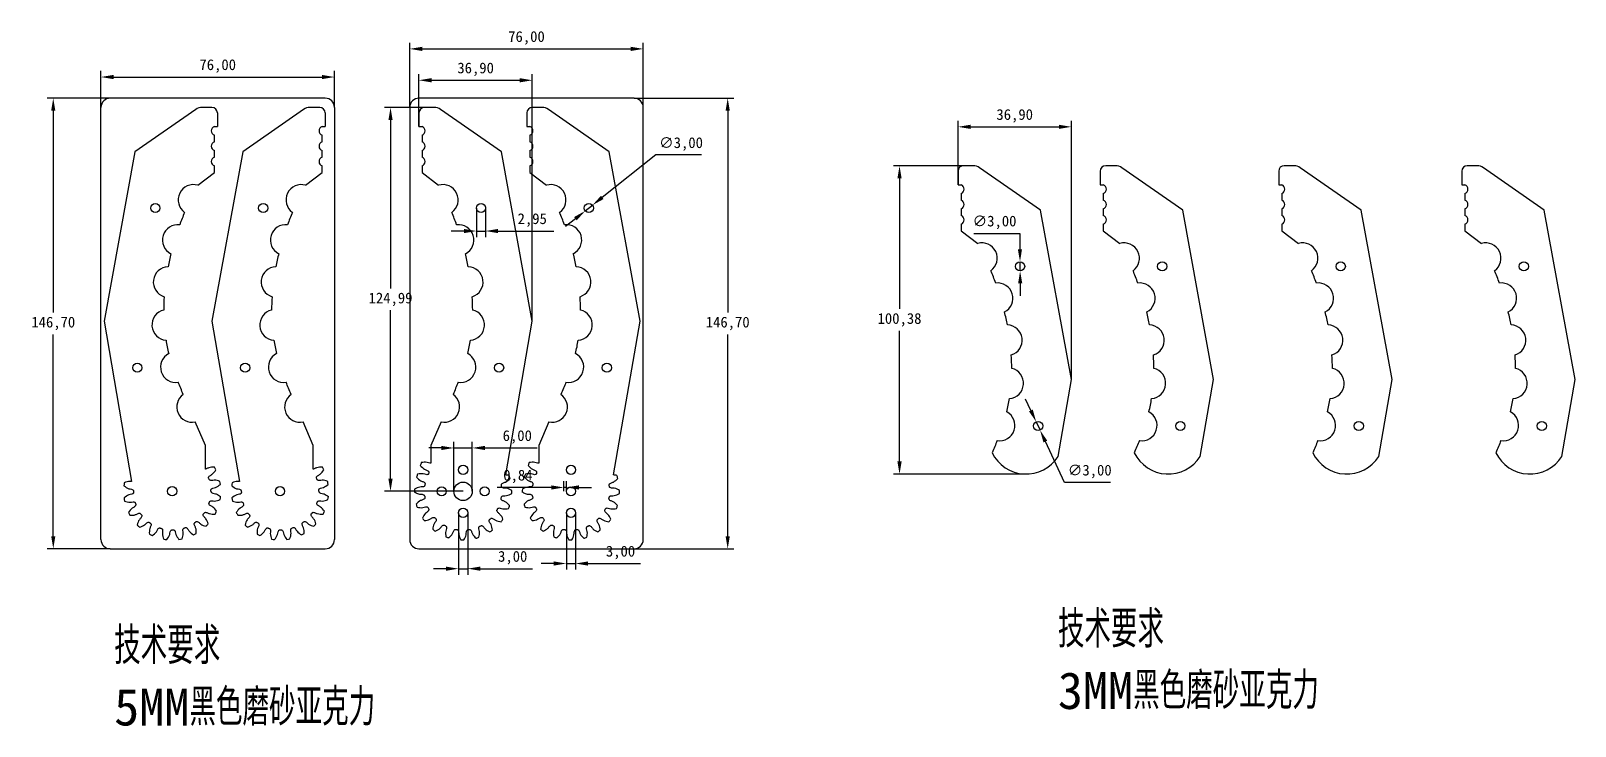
# Model space of a CAD drawing. Header units: millimetres. Extents: x 1878 to 2381, y 417 to 643.
import ezdxf

# ---------------------------------------------------------------- set-up
doc = ezdxf.new("R2010")
doc.units = ezdxf.units.MM
doc.header["$PDSIZE"] = -1
doc.layers.add('02___PRT_ALL_AXES', color=7, linetype='Continuous')
doc.dimstyles.new('ISO-25', dxfattribs={"dimtxt": 2.5, "dimasz": 2.5, "dimexe": 1.25, "dimexo": 0.625, "dimtad": 1, "dimtxsty": 'Standard', "dimcen": 2.5, "dimadec": 0, "dimazin": 0, "dimtfac": 1, "dimtmove": 0, "dimatfit": 3, "dimfxl": 1, "dimarcsym": 0})

msp = doc.modelspace()

# ---------------------------------------------------------------- texts
at = {"char_height": 12, "width": 128.42043, "attachment_point": 1}
for s, insert in [('{\\Fisocp,gbcbig|c134;\\C1;技术要求\\Ftxt|c134;\\P3MM\\Fisocp,gbcbig|c134;黑色磨砂亚克力}', (2212.434, 454.325)), ('{\\Fisocp,gbcbig|c134;\\C1;技术要求\\Ftxt|c134;\\P5MM\\Fisocp,gbcbig|c134;黑色磨砂亚克力}', (1905.245, 448.941))]:
    msp.add_mtext(s, dxfattribs=dict(at, insert=insert))

# ---------------------------------------------------------------- blocks, each defined once
blk = doc.blocks.new('*D5')
at = {"color": 0, "lineweight": -2, "transparency": 16777216}
for p, q in [((1900.95, 618.18), (1900.95, 630.07)), ((1976.95, 618.18), (1976.95, 630.07)), ((1905.03, 628.07), (1972.87, 628.07))]:
    blk.add_line(p, q, dxfattribs=at)
at = {"color": 0, "transparency": 16777216}
for points in [[(1905.03, 628.75), (1905.03, 627.39), (1900.95, 628.07)], [(1972.87, 628.75), (1972.87, 627.39), (1976.95, 628.07)]]:
    blk.add_solid(points, dxfattribs=at)
at = {"layer": 'Defpoints', "color": 0, "transparency": 16777216}
for p in [(1976.95, 628.07), (1900.95, 618.18), (1976.95, 618.18)]:
    blk.add_point(p, dxfattribs=at)
at = {"color": 0, "transparency": 16777216, "insert": (1938.95, 631.64), "char_height": 3.5, "attachment_point": 5}
blk.add_mtext('76,00', dxfattribs=at)
blk = doc.blocks.new('*D6')
at = {"color": 0, "lineweight": -2, "transparency": 16777216}
for p, q in [((1903.95, 621.18), (1883.42, 621.18)), ((1885.42, 617.1), (1885.42, 551.39)), ((1885.42, 478.56), (1885.42, 544.26)), ((1903.95, 474.48), (1883.42, 474.48))]:
    blk.add_line(p, q, dxfattribs=at)
at = {"color": 0, "transparency": 16777216}
for points in [[(1884.74, 617.1), (1886.1, 617.1), (1885.42, 621.18)], [(1884.74, 478.56), (1886.1, 478.56), (1885.42, 474.48)]]:
    blk.add_solid(points, dxfattribs=at)
at = {"layer": 'Defpoints', "color": 0, "transparency": 16777216}
for p in [(1903.95, 621.18), (1885.42, 474.48), (1903.95, 474.48)]:
    blk.add_point(p, dxfattribs=at)
at = {"color": 0, "transparency": 16777216, "insert": (1885.42, 547.83), "char_height": 3.5, "attachment_point": 5}
blk.add_mtext('146,70', dxfattribs=at)
blk = doc.blocks.new('*D7')
at = {"color": 0, "lineweight": -2, "transparency": 16777216}
for p, q in [((2001.46, 618.18), (2001.46, 639.23)), ((2077.46, 618.18), (2077.46, 639.23)), ((2005.54, 637.23), (2073.38, 637.23))]:
    blk.add_line(p, q, dxfattribs=at)
at = {"color": 0, "transparency": 16777216}
for points in [[(2005.54, 637.91), (2005.54, 636.55), (2001.46, 637.23)], [(2073.38, 637.91), (2073.38, 636.55), (2077.46, 637.23)]]:
    blk.add_solid(points, dxfattribs=at)
at = {"layer": 'Defpoints', "color": 0, "transparency": 16777216}
for p in [(2077.46, 637.23), (2001.46, 618.18), (2077.46, 618.18)]:
    blk.add_point(p, dxfattribs=at)
at = {"color": 0, "transparency": 16777216, "insert": (2039.46, 640.8), "char_height": 3.5, "attachment_point": 5}
blk.add_mtext('76,00', dxfattribs=at)
blk = doc.blocks.new('*D8')
at = {"color": 0, "lineweight": -2, "transparency": 16777216}
for p, q in [((2074.46, 621.18), (2106.96, 621.18)), ((2104.96, 617.1), (2104.96, 551.39)), ((2104.96, 478.56), (2104.96, 544.26)), ((2074.46, 474.48), (2106.96, 474.48))]:
    blk.add_line(p, q, dxfattribs=at)
at = {"color": 0, "transparency": 16777216}
for points in [[(2104.28, 617.1), (2105.64, 617.1), (2104.96, 621.18)], [(2104.28, 478.56), (2105.64, 478.56), (2104.96, 474.48)]]:
    blk.add_solid(points, dxfattribs=at)
at = {"layer": 'Defpoints', "color": 0, "transparency": 16777216}
for p in [(2074.46, 621.18), (2074.46, 474.48), (2104.96, 474.48)]:
    blk.add_point(p, dxfattribs=at)
at = {"color": 0, "transparency": 16777216, "insert": (2104.96, 547.83), "char_height": 3.5, "attachment_point": 5}
blk.add_mtext('146,70', dxfattribs=at)
blk = doc.blocks.new('*D9')
at = {"color": 0, "lineweight": -2, "transparency": 16777216}
for p, q in [((2181.73, 599.2), (2158.89, 599.2)), ((2160.89, 595.12), (2160.89, 552.57)), ((2160.89, 502.9), (2160.89, 545.44)), ((2202.1, 498.82), (2158.89, 498.82))]:
    blk.add_line(p, q, dxfattribs=at)
at = {"color": 0, "transparency": 16777216}
for points in [[(2160.21, 595.12), (2161.57, 595.12), (2160.89, 599.2)], [(2160.21, 502.9), (2161.57, 502.9), (2160.89, 498.82)]]:
    blk.add_solid(points, dxfattribs=at)
at = {"layer": 'Defpoints', "color": 0, "transparency": 16777216}
for p in [(2160.89, 599.2), (2181.73, 599.2), (2202.1, 498.82)]:
    blk.add_point(p, dxfattribs=at)
at = {"color": 0, "transparency": 16777216, "insert": (2160.89, 549.01), "char_height": 3.5, "attachment_point": 5}
blk.add_mtext('100,38', dxfattribs=at)
blk = doc.blocks.new('*D11')
at = {"color": 0, "lineweight": -2, "transparency": 16777216}
for p, q in [((2185.09, 577.18), (2200.03, 577.18)), ((2200.03, 577.18), (2200.08, 572.01)), ((2200.14, 564.93), (2200.11, 567.93)), ((2200.17, 560.85), (2200.21, 556.78))]:
    blk.add_line(p, q, dxfattribs=at)
at = {"color": 0, "transparency": 16777216}
for points in [[(2200.76, 572.02), (2199.4, 572.01), (2200.11, 567.93)], [(2200.85, 560.86), (2199.49, 560.85), (2200.14, 564.93)]]:
    blk.add_solid(points, dxfattribs=at)
at = {"layer": 'Defpoints', "color": 0, "transparency": 16777216}
for p in [(2200.11, 567.93), (2200.14, 564.93)]:
    blk.add_point(p, dxfattribs=at)
at = {"color": 0, "transparency": 16777216, "insert": (2191.8, 580.74), "char_height": 3.5, "attachment_point": 5}
blk.add_mtext('∅3,00', dxfattribs=at)
blk = doc.blocks.new('*D12')
at = {"color": 0, "lineweight": -2, "transparency": 16777216}
for p, q in [((2179.93, 592.96), (2179.93, 613.86)), ((2216.83, 529.62), (2216.83, 613.86)), ((2184.01, 611.86), (2212.75, 611.86))]:
    blk.add_line(p, q, dxfattribs=at)
at = {"color": 0, "transparency": 16777216}
for points in [[(2184.01, 612.54), (2184.01, 611.18), (2179.93, 611.86)], [(2212.75, 612.54), (2212.75, 611.18), (2216.83, 611.86)]]:
    blk.add_solid(points, dxfattribs=at)
at = {"layer": 'Defpoints', "color": 0, "transparency": 16777216}
for p in [(2216.83, 611.86), (2179.93, 592.96), (2216.83, 529.62)]:
    blk.add_point(p, dxfattribs=at)
at = {"color": 0, "transparency": 16777216, "insert": (2198.38, 615.42), "char_height": 3.5, "attachment_point": 5}
blk.add_mtext('36,90', dxfattribs=at)
blk = doc.blocks.new('*D13')
at = {"color": 0, "lineweight": -2, "transparency": 16777216}
for p, q in [((2203.64, 519.51), (2201.92, 523.21)), ((2205.37, 515.81), (2206.63, 513.09)), ((2214.57, 496.07), (2208.36, 509.4)), ((2229.51, 496.07), (2214.57, 496.07))]:
    blk.add_line(p, q, dxfattribs=at)
at = {"color": 0, "transparency": 16777216}
for points in [[(2204.26, 519.8), (2203.03, 519.22), (2205.37, 515.81)], [(2208.97, 509.68), (2207.74, 509.11), (2206.63, 513.09)]]:
    blk.add_solid(points, dxfattribs=at)
at = {"layer": 'Defpoints', "color": 0, "transparency": 16777216}
for p in [(2205.37, 515.81), (2206.63, 513.09)]:
    blk.add_point(p, dxfattribs=at)
at = {"color": 0, "transparency": 16777216, "insert": (2222.8, 499.64), "char_height": 3.5, "attachment_point": 5}
blk.add_mtext('∅3,00', dxfattribs=at)
blk = doc.blocks.new('*D14')
at = {"color": 0, "lineweight": -2, "transparency": 16777216}
for p, q in [((2081.53, 602.69), (2064.13, 588.88)), ((2096.47, 602.69), (2081.53, 602.69)), ((2058.58, 584.48), (2060.93, 586.35)), ((2055.38, 581.94), (2052.19, 579.41))]:
    blk.add_line(p, q, dxfattribs=at)
at = {"color": 0, "transparency": 16777216}
for points in [[(2063.7, 589.41), (2064.55, 588.35), (2060.93, 586.35)], [(2054.96, 582.48), (2055.81, 581.41), (2058.58, 584.48)]]:
    blk.add_solid(points, dxfattribs=at)
at = {"layer": 'Defpoints', "color": 0, "transparency": 16777216}
for p in [(2058.58, 584.48), (2060.93, 586.35)]:
    blk.add_point(p, dxfattribs=at)
at = {"color": 0, "transparency": 16777216, "insert": (2089.76, 606.25), "char_height": 3.5, "attachment_point": 5}
blk.add_mtext('∅3,00', dxfattribs=at)
blk = doc.blocks.new('*D15')
at = {"color": 0, "lineweight": -2, "transparency": 16777216}
for p, q in [((2004.46, 611.94), (2004.46, 629.02)), ((2041.36, 548.59), (2041.36, 629.02)), ((2008.54, 627.02), (2037.28, 627.02))]:
    blk.add_line(p, q, dxfattribs=at)
at = {"color": 0, "transparency": 16777216}
for points in [[(2008.54, 627.7), (2008.54, 626.34), (2004.46, 627.02)], [(2037.28, 627.7), (2037.28, 626.34), (2041.36, 627.02)]]:
    blk.add_solid(points, dxfattribs=at)
at = {"layer": 'Defpoints', "color": 0, "transparency": 16777216}
for p in [(2041.36, 627.02), (2004.46, 611.94), (2041.36, 548.59)]:
    blk.add_point(p, dxfattribs=at)
at = {"color": 0, "transparency": 16777216, "insert": (2022.91, 630.58), "char_height": 3.5, "attachment_point": 5}
blk.add_mtext('36,90', dxfattribs=at)
blk = doc.blocks.new('*D16')
at = {"color": 0, "lineweight": -2, "transparency": 16777216}
for p, q in [((2007.31, 618.18), (1993.2, 618.18)), ((1995.2, 614.1), (1995.2, 559.25)), ((1995.2, 497.27), (1995.2, 552.12)), ((2018.83, 493.19), (1993.2, 493.19))]:
    blk.add_line(p, q, dxfattribs=at)
at = {"color": 0, "transparency": 16777216}
for points in [[(1994.52, 614.1), (1995.88, 614.1), (1995.2, 618.18)], [(1994.52, 497.27), (1995.88, 497.27), (1995.2, 493.19)]]:
    blk.add_solid(points, dxfattribs=at)
at = {"layer": 'Defpoints', "color": 0, "transparency": 16777216}
for p in [(1995.2, 618.18), (2007.31, 618.18), (2018.83, 493.19)]:
    blk.add_point(p, dxfattribs=at)
at = {"color": 0, "transparency": 16777216, "insert": (1995.2, 555.68), "char_height": 3.5, "attachment_point": 5}
blk.add_mtext('124,99', dxfattribs=at)
blk = doc.blocks.new('*D18')
at = {"color": 0, "lineweight": -2, "transparency": 16777216}
for p, q in [((2015.83, 493.19), (2015.83, 509.3)), ((2021.83, 493.19), (2021.83, 509.3)), ((2011.75, 507.3), (2007.67, 507.3)), ((2015.83, 507.3), (2021.83, 507.3)), ((2025.91, 507.3), (2042.96, 507.3))]:
    blk.add_line(p, q, dxfattribs=at)
at = {"color": 0, "transparency": 16777216}
for points in [[(2011.75, 507.98), (2011.75, 506.62), (2015.83, 507.3)], [(2025.91, 507.98), (2025.91, 506.62), (2021.83, 507.3)]]:
    blk.add_solid(points, dxfattribs=at)
at = {"layer": 'Defpoints', "color": 0, "transparency": 16777216}
for p in [(2021.83, 507.3), (2015.83, 493.19), (2021.83, 493.19)]:
    blk.add_point(p, dxfattribs=at)
at = {"color": 0, "transparency": 16777216, "insert": (2036.47, 510.87), "char_height": 3.5, "attachment_point": 5}
blk.add_mtext('6,00', dxfattribs=at)
blk = doc.blocks.new('*D19')
at = {"color": 0, "lineweight": -2, "transparency": 16777216}
for p, q in [((2017.33, 486.19), (2017.33, 466)), ((2020.33, 486.19), (2020.33, 466)), ((2013.25, 468), (2009.17, 468)), ((2017.33, 468), (2020.33, 468)), ((2024.41, 468), (2041.46, 468))]:
    blk.add_line(p, q, dxfattribs=at)
at = {"color": 0, "transparency": 16777216}
for points in [[(2013.25, 468.68), (2013.25, 467.32), (2017.33, 468)], [(2024.41, 468.68), (2024.41, 467.32), (2020.33, 468)]]:
    blk.add_solid(points, dxfattribs=at)
at = {"layer": 'Defpoints', "color": 0, "transparency": 16777216}
for p in [(2017.33, 486.19), (2020.33, 486.19), (2020.33, 468)]:
    blk.add_point(p, dxfattribs=at)
at = {"color": 0, "transparency": 16777216, "insert": (2034.97, 471.56), "char_height": 3.5, "attachment_point": 5}
blk.add_mtext('3,00', dxfattribs=at)
blk = doc.blocks.new('*D20')
at = {"color": 0, "lineweight": -2, "transparency": 16777216}
for p, q in [((2052.43, 486.19), (2052.43, 467.68)), ((2055.43, 486.19), (2055.43, 467.68)), ((2048.35, 469.68), (2044.27, 469.68)), ((2052.43, 469.68), (2055.43, 469.68)), ((2059.51, 469.68), (2076.56, 469.68))]:
    blk.add_line(p, q, dxfattribs=at)
at = {"color": 0, "transparency": 16777216}
for points in [[(2048.35, 470.36), (2048.35, 469), (2052.43, 469.68)], [(2059.51, 470.36), (2059.51, 469), (2055.43, 469.68)]]:
    blk.add_solid(points, dxfattribs=at)
at = {"layer": 'Defpoints', "color": 0, "transparency": 16777216}
for p in [(2052.43, 486.19), (2055.43, 486.19), (2055.43, 469.68)]:
    blk.add_point(p, dxfattribs=at)
at = {"color": 0, "transparency": 16777216, "insert": (2070.07, 473.25), "char_height": 3.5, "attachment_point": 5}
blk.add_mtext('3,00', dxfattribs=at)
blk = doc.blocks.new('*D21')
at = {"color": 0, "lineweight": -2, "transparency": 16777216}
for p, q in [((2047.51, 494.44), (2029.88, 494.44)), ((2051.59, 493.19), (2051.59, 496.44)), ((2052.43, 494.44), (2051.59, 494.44)), ((2052.43, 493.19), (2052.43, 496.44)), ((2056.51, 494.44), (2060.59, 494.44))]:
    blk.add_line(p, q, dxfattribs=at)
at = {"color": 0, "transparency": 16777216}
for points in [[(2047.51, 495.12), (2047.51, 493.76), (2051.59, 494.44)], [(2056.51, 495.12), (2056.51, 493.76), (2052.43, 494.44)]]:
    blk.add_solid(points, dxfattribs=at)
at = {"layer": 'Defpoints', "color": 0, "transparency": 16777216}
for p in [(2051.59, 494.44), (2051.59, 493.19), (2052.43, 493.19)]:
    blk.add_point(p, dxfattribs=at)
at = {"color": 0, "transparency": 16777216, "insert": (2036.66, 498.01), "char_height": 3.5, "attachment_point": 5}
blk.add_mtext('0,84', dxfattribs=at)
blk = doc.blocks.new('*D22')
at = {"color": 0, "lineweight": -2, "transparency": 16777216}
for p, q in [((2023.15, 585.41), (2023.15, 575.93)), ((2026.11, 585.79), (2026.11, 575.93)), ((2019.07, 577.93), (2014.99, 577.93)), ((2023.15, 577.93), (2026.11, 577.93)), ((2030.19, 577.93), (2048.4, 577.93))]:
    blk.add_line(p, q, dxfattribs=at)
at = {"color": 0, "transparency": 16777216}
for points in [[(2019.07, 578.61), (2019.07, 577.25), (2023.15, 577.93)], [(2030.19, 578.61), (2030.19, 577.25), (2026.11, 577.93)]]:
    blk.add_solid(points, dxfattribs=at)
at = {"layer": 'Defpoints', "color": 0, "transparency": 16777216}
for p in [(2023.15, 585.41), (2026.11, 585.79), (2026.11, 577.93)]:
    blk.add_point(p, dxfattribs=at)
at = {"color": 0, "transparency": 16777216, "insert": (2041.33, 581.5), "char_height": 3.5, "attachment_point": 5}
blk.add_mtext('2,95', dxfattribs=at)

# ---------------------------------------------------------------- dimensions: what is measured, and where the dimension line sits
dim = msp.add_linear_dim(base=(2077.459, 637.233), p1=(2001.459, 618.177), p2=(2077.459, 618.177), dimstyle='ISO-25', override={"dimtxt": 3.5, "dimasz": 4.08, "dimexe": 2, "dimexo": 0, "dimgap": 1.524, "dimtih": 1, "dimtoh": 1, "dimzin": 0, "dimadec": 2, "dimtzin": 0, "dimarcsym": 1})
dim.commit()
dim.dimension.update_dxf_attribs({"geometry": '*D7', "text_midpoint": (2039.459, 637.233), "dimtype": 160})
for base, p1, p2, picture, middle in [((1976.955, 628.073), (1900.955, 618.177), (1976.955, 618.177), '*D5', (1938.955, 631.639)), ((2041.358, 627.017), (2004.459, 611.943), (2041.358, 548.594), '*D15', (2022.908, 630.583)), ((2216.827, 611.855), (2179.929, 592.965), (2216.827, 529.616), '*D12', (2198.378, 615.421)), ((2026.105, 577.935), (2023.155, 585.413), (2026.105, 585.795), '*D22', (2041.331, 581.5)), ((2021.831, 507.299), (2015.831, 493.185), (2021.831, 493.185), '*D18', (2036.474, 510.865)), ((2051.589, 494.443), (2052.433, 493.185), (2051.589, 493.185), '*D21', (2036.655, 498.009)), ((2020.331, 467.999), (2017.331, 486.185), (2020.331, 486.185), '*D19', (2034.974, 471.565)), ((2055.433, 469.684), (2052.433, 486.185), (2055.433, 486.185), '*D20', (2070.075, 473.25))]:
    dim = msp.add_linear_dim(base=base, p1=p1, p2=p2, dimstyle='ISO-25', override={"dimtxt": 3.5, "dimasz": 4.08, "dimexe": 2, "dimexo": 0, "dimgap": 1.524, "dimtih": 1, "dimtoh": 1, "dimzin": 0, "dimadec": 2, "dimtzin": 0, "dimarcsym": 1})
    dim.commit()
    dim.dimension.update_dxf_attribs({"geometry": picture, "text_midpoint": middle})
for base, p1, p2, picture, middle in [((1885.422, 474.48), (1903.955, 621.177), (1903.955, 474.48), '*D6', (1885.422, 547.828)), ((2104.965, 474.48), (2074.459, 621.177), (2074.459, 474.48), '*D8', (2104.965, 547.828)), ((1995.2, 618.177), (2018.831, 493.185), (2007.306, 618.177), '*D16', (1995.2, 555.681)), ((2160.894, 599.199), (2202.105, 498.818), (2181.729, 599.199), '*D9', (2160.894, 549.009))]:
    dim = msp.add_linear_dim(base=base, p1=p1, p2=p2, angle=90, dimstyle='ISO-25', override={"dimtxt": 3.5, "dimasz": 4.08, "dimexe": 2, "dimexo": 0, "dimgap": 1.524, "dimtih": 1, "dimtoh": 1, "dimzin": 0, "dimadec": 2, "dimtzin": 0, "dimarcsym": 1})
    dim.commit()
    dim.dimension.update_dxf_attribs({"geometry": picture, "text_midpoint": middle})
for p1, p2, picture, middle in [((2058.581, 584.48), (2060.931, 586.345), '*D14', (2089.76, 602.686)), ((2200.137, 564.935), (2200.112, 567.935), '*D11', (2191.801, 577.179)), ((2205.367, 515.813), (2206.634, 513.094), '*D13', (2222.801, 496.072))]:
    dim = msp.add_diameter_dim_2p(p1=p1, p2=p2, dimstyle='ISO-25', override={"dimtxt": 3.5, "dimasz": 4.08, "dimexe": 2, "dimexo": 0, "dimgap": 1.524, "dimtih": 1, "dimtoh": 1, "dimzin": 0, "dimadec": 2, "dimtzin": 0, "dimarcsym": 1})
    dim.commit()
    dim.dimension.update_dxf_attribs({"geometry": picture, "text_midpoint": middle, "dimtype": 163})

# ---------------------------------------------------------------- linework, layer by layer
at = {"color": 7, "linetype": 'Continuous'}
for p, q in [((1973.955, 621.177), (1903.955, 621.177)), ((2074.459, 621.177), (2004.459, 621.177)), ((1931.816, 617.532), (1912.003, 603.735)), ((1937.053, 618.177), (1933.873, 618.177)), ((1966.917, 617.532), (1947.104, 603.735)), ((1972.155, 618.177), (1968.974, 618.177)), ((2009.439, 618.177), (2006.259, 618.177)), ((2031.309, 603.735), (2011.496, 617.532)), ((2044.54, 618.177), (2041.36, 618.177)), ((2066.411, 603.735), (2046.598, 617.532)), ((2004.459, 611.943), (2005.459, 611.943)), ((2005.459, 609.114), (2005.459, 606.943)), ((2039.56, 611.943), (2040.56, 611.943)), ((2040.56, 609.114), (2040.56, 606.943)), ((1912.003, 603.735), (1901.955, 548.594)), ((1947.104, 603.735), (1937.056, 548.594)), ((2005.459, 604.114), (2005.459, 601.943)), ((2041.358, 548.594), (2031.309, 603.735)), ((2040.56, 604.114), (2040.56, 601.943)), ((2076.459, 548.594), (2066.411, 603.735)), ((2005.459, 599.114), (2005.459, 596.943)), ((2040.56, 599.114), (2040.56, 596.943)), ((2184.909, 599.199), (2181.729, 599.199)), ((2206.779, 584.757), (2186.966, 598.554)), ((2231.188, 599.199), (2228.008, 599.199)), ((2253.059, 584.757), (2233.245, 598.554)), ((2289.293, 599.199), (2286.112, 599.199)), ((2311.163, 584.757), (2291.35, 598.554)), ((2348.885, 599.199), (2345.704, 599.199)), ((2370.755, 584.757), (2350.942, 598.554)), ((1932.454, 592.851), (1937.853, 596.943)), ((1967.555, 592.851), (1972.955, 596.943)), ((2005.459, 596.943), (2010.859, 592.851)), ((2040.56, 596.943), (2045.96, 592.851)), ((2179.929, 592.965), (2180.929, 592.965)), ((2180.929, 590.136), (2180.929, 587.965)), ((2226.208, 592.965), (2227.208, 592.965)), ((2227.208, 590.136), (2227.208, 587.965)), ((2284.312, 592.965), (2285.312, 592.965)), ((2285.312, 590.136), (2285.312, 587.965)), ((2343.904, 592.965), (2344.904, 592.965)), ((2344.904, 590.136), (2344.904, 587.965)), ((2180.929, 585.136), (2180.929, 582.965)), ((2216.827, 529.616), (2206.779, 584.757)), ((2227.208, 585.136), (2227.208, 582.965)), ((2263.107, 529.616), (2253.059, 584.757)), ((2285.312, 585.136), (2285.312, 582.965)), ((2321.211, 529.616), (2311.163, 584.757)), ((2344.904, 585.136), (2344.904, 582.965)), ((2380.803, 529.616), (2370.755, 584.757)), ((2180.929, 580.136), (2180.929, 577.965)), ((2227.208, 580.136), (2227.208, 577.965)), ((2285.312, 580.136), (2285.312, 577.965)), ((2344.904, 580.136), (2344.904, 577.965)), ((2180.929, 577.965), (2186.328, 573.873)), ((2227.208, 577.965), (2232.608, 573.873)), ((2285.312, 577.965), (2290.712, 573.873)), ((2344.904, 577.965), (2350.304, 573.873)), ((1901.955, 548.594), (1910.936, 496.369)), ((1937.056, 548.594), (1946.037, 496.369)), ((2032.73, 498.51), (2041.358, 548.594)), ((2067.831, 498.51), (2076.459, 548.594)), ((2212.513, 504.574), (2216.827, 529.616)), ((2258.793, 504.574), (2263.107, 529.616)), ((2316.897, 504.574), (2321.211, 529.616)), ((2376.489, 504.574), (2380.803, 529.616)), ((1934.936, 500.412), (1934.936, 508.078)), ((1970.037, 500.412), (1970.037, 508.078)), ((2008.376, 508.078), (2008.376, 502.356)), ((2043.478, 508.078), (2043.478, 502.356))]:
    msp.add_line(p, q, dxfattribs=at)
for p, q in [((1900.955, 477.48), (1900.955, 618.177)), ((1938.853, 616.377), (1938.853, 611.943)), ((1973.955, 616.377), (1973.955, 611.943)), ((1976.955, 618.177), (1976.955, 477.48)), ((2001.459, 618.177), (2001.459, 477.48)), ((2004.459, 616.377), (2004.459, 611.943)), ((2004.459, 616.377), (2004.459, 611.943)), ((2039.56, 616.377), (2039.56, 611.943)), ((2077.459, 477.48), (2077.459, 618.177)), ((1937.853, 611.943), (1938.853, 611.943)), ((1972.955, 611.943), (1973.955, 611.943)), ((2179.929, 597.399), (2179.929, 592.965)), ((2226.208, 597.399), (2226.208, 592.965)), ((2284.312, 597.399), (2284.312, 592.965)), ((2343.904, 597.399), (2343.904, 592.965)), ((1903.955, 474.48), (1973.955, 474.48)), ((2004.459, 474.48), (2074.459, 474.48))]:
    msp.add_line(p, q)
for centre, radius in [((2018.831, 500.185), 1.5), ((2053.933, 500.185), 1.5), ((1924.135, 493.221), 1.5), ((1959.236, 493.221), 1.5), ((2011.831, 493.185), 1.5), ((2018.831, 493.185), 3), ((2025.831, 493.185), 1.5), ((2053.933, 493.185), 1.5), ((2018.831, 486.185), 1.5), ((2053.933, 486.185), 1.5)]:
    msp.add_circle(centre, radius)
for centre, radius, start, end in [((1903.955, 618.177), 3, 90, 180), ((1973.955, 618.177), 3, 0, 90), ((2004.459, 618.177), 3, 90, 180), ((2074.459, 618.177), 3, 0, 90), ((2202.105, 511.108), 12.289, 205.74912, 327.88472), ((2248.384, 511.108), 12.289, 205.74912, 327.88472), ((2306.488, 511.108), 12.289, 205.74912, 327.88472), ((2366.08, 511.108), 12.289, 205.74912, 327.88472), ((1903.955, 477.48), 3, 180, 270), ((1973.955, 477.48), 3, 270, 0), ((2004.459, 477.48), 3, 180, 270), ((2074.459, 477.48), 3, 270, 0)]:
    msp.add_arc(centre, radius, start, end)
for centre, radius, start, end in [((1933.873, 614.577), 3.6, 90, 124.85116), ((1937.053, 616.377), 1.8, 0, 90), ((1968.974, 614.577), 3.6, 90, 124.85116), ((1972.155, 616.377), 1.8, 0, 90), ((2006.259, 616.377), 1.8, 90, 180), ((2009.439, 614.577), 3.6, 55.14884, 90), ((2041.36, 616.377), 1.8, 90, 180), ((2044.54, 614.577), 3.6, 55.14884, 90), ((2004.959, 610.528), 1.5, 289.47122, 70.52878), ((2040.06, 610.528), 1.5, 289.47122, 70.52878), ((2004.959, 605.528), 1.5, 289.47122, 70.52878), ((2040.06, 605.528), 1.5, 289.47122, 70.52878), ((2004.959, 600.528), 1.5, 289.47122, 70.52878), ((2040.06, 600.528), 1.5, 289.47122, 70.52878), ((2181.729, 597.399), 1.8, 90, 180), ((2184.909, 595.599), 3.6, 55.14884, 90), ((2228.008, 597.399), 1.8, 90, 180), ((2231.188, 595.599), 3.6, 55.14884, 90), ((2286.112, 597.399), 1.8, 90, 180), ((2289.293, 595.599), 3.6, 55.14884, 90), ((2345.704, 597.399), 1.8, 90, 180), ((2348.885, 595.599), 3.6, 55.14884, 90), ((1931.088, 588.041), 5, 74.15272, 234.18779), ((1966.189, 588.041), 5, 74.15272, 234.18779), ((2012.224, 588.041), 5, 305.81221, 105.84728), ((2047.325, 588.041), 5, 305.81221, 105.84728), ((2180.429, 591.55), 1.5, 289.47122, 70.52878), ((2226.708, 591.55), 1.5, 289.47122, 70.52878), ((2284.812, 591.55), 1.5, 289.47122, 70.52878), ((2344.404, 591.55), 1.5, 289.47122, 70.52878), ((2180.429, 586.55), 1.5, 289.47122, 70.52878), ((2226.708, 586.55), 1.5, 289.47122, 70.52878), ((2284.812, 586.55), 1.5, 289.47122, 70.52878), ((2344.404, 586.55), 1.5, 289.47122, 70.52878), ((2180.429, 581.55), 1.5, 289.47122, 70.52878), ((2226.708, 581.55), 1.5, 289.47122, 70.52878), ((2284.812, 581.55), 1.5, 289.47122, 70.52878), ((2344.404, 581.55), 1.5, 289.47122, 70.52878), ((2187.694, 569.063), 5, 305.81221, 105.84728), ((2233.973, 569.063), 5, 305.81221, 105.84728), ((2292.077, 569.063), 5, 305.81221, 105.84728), ((2351.67, 569.063), 5, 305.81221, 105.84728), ((1924.135, 493.221), 15.841, 26.0096, 29.62872), ((1959.236, 493.221), 15.841, 26.0096, 29.62872), ((2018.834, 493.184), 15.841, 159.37128, 162.9904), ((2020.047, 496.935), 15.841, 159.37128, 162.9904), ((2020.046, 496.935), 12.6, 169.29056, 170.88191), ((2018.831, 493.184), 15.841, 15.37128, 18.9904), ((2053.935, 493.184), 15.841, 159.37128, 162.9904), ((2055.148, 496.935), 15.841, 159.37128, 162.9904), ((2055.147, 496.935), 12.6, 169.29056, 170.88191), ((2053.932, 493.184), 15.841, 15.37128, 18.9904), ((1924.137, 493.222), 15.841, 170.0096, 173.62872), ((1924.136, 493.222), 12.6, 179.92888, 181.70944), ((1924.136, 493.222), 12.6, 17.92888, 19.70944), ((1924.136, 493.222), 12.6, 359.92888, 1.70944), ((1924.135, 493.221), 15.841, 8.0096, 11.62872), ((1959.238, 493.222), 15.841, 170.0096, 173.62872), ((1959.237, 493.222), 12.6, 179.92888, 181.70944), ((1959.237, 493.222), 12.6, 17.92888, 19.70944), ((1959.237, 493.222), 12.6, 359.92888, 1.70944), ((1959.236, 493.221), 15.841, 8.0096, 11.62872), ((2018.834, 493.185), 15.841, 177.37128, 180.9904), ((2018.832, 493.185), 12.6, 169.29056, 171.07112), ((2018.832, 493.185), 12.6, 7.29056, 9.07112), ((2018.831, 493.185), 15.841, 357.37128, 0.9904), ((2053.935, 493.185), 15.841, 177.37128, 180.9904), ((2053.934, 493.185), 12.6, 169.29056, 171.07112), ((2053.934, 493.185), 12.6, 7.29056, 9.07112), ((2053.932, 493.185), 15.841, 357.37128, 0.9904), ((1924.137, 493.222), 15.841, 188.0096, 191.62872), ((1924.136, 493.222), 12.6, 197.92888, 199.70944), ((1924.136, 493.222), 12.6, 341.92888, 343.70944), ((1924.135, 493.222), 15.841, 350.0096, 353.62872), ((1959.238, 493.222), 15.841, 188.0096, 191.62872), ((1959.237, 493.222), 12.6, 197.92888, 199.70944), ((1959.237, 493.222), 12.6, 341.92888, 343.70944), ((1959.236, 493.222), 15.841, 350.0096, 353.62872), ((2018.834, 493.185), 15.841, 195.37128, 198.9904), ((2018.832, 493.185), 12.6, 187.29056, 189.07112), ((2018.832, 493.185), 12.6, 205.29056, 207.07112), ((2018.832, 493.185), 12.6, 349.29056, 351.07112), ((2018.831, 493.185), 15.841, 339.37128, 342.9904), ((2053.935, 493.185), 15.841, 195.37128, 198.9904), ((2053.934, 493.185), 12.6, 187.29056, 189.07112), ((2053.934, 493.185), 12.6, 205.29056, 207.07112), ((2053.934, 493.185), 12.6, 349.29056, 351.07112), ((2053.932, 493.185), 15.841, 339.37128, 342.9904), ((1924.137, 493.222), 15.841, 206.0096, 209.62872), ((1924.136, 493.222), 12.6, 215.92888, 217.70944), ((1924.136, 493.222), 12.6, 233.92888, 235.70944), ((1924.136, 493.222), 12.6, 305.92888, 307.70944), ((1924.136, 493.222), 12.6, 323.92888, 325.70944), ((1924.135, 493.222), 15.841, 332.0096, 335.62872), ((1959.238, 493.222), 15.841, 206.0096, 209.62872), ((1959.237, 493.222), 12.6, 215.92888, 217.70944), ((1959.237, 493.222), 12.6, 233.92888, 235.70944), ((1959.237, 493.222), 12.6, 305.92888, 307.70944), ((1959.237, 493.222), 12.6, 323.92888, 325.70944), ((1959.236, 493.222), 15.841, 332.0096, 335.62872), ((2018.834, 493.185), 15.841, 213.37128, 216.9904), ((2018.832, 493.185), 12.6, 223.29056, 225.07112), ((2018.832, 493.185), 12.6, 313.29056, 315.07112), ((2018.832, 493.185), 12.6, 331.29056, 333.07112), ((2018.831, 493.185), 15.841, 321.37128, 324.9904), ((2053.935, 493.185), 15.841, 213.37128, 216.9904), ((2053.934, 493.185), 12.6, 223.29056, 225.07112), ((2053.934, 493.185), 12.6, 313.29056, 315.07112), ((2053.934, 493.185), 12.6, 331.29056, 333.07112), ((2053.933, 493.185), 15.841, 321.37128, 324.9904), ((1924.137, 493.223), 15.841, 224.0096, 227.62872), ((1924.136, 493.223), 15.841, 242.0096, 245.62872), ((1924.136, 493.222), 12.6, 251.92888, 253.70944), ((1924.136, 493.223), 15.841, 260.0096, 263.62872), ((1924.136, 493.222), 12.6, 269.92888, 271.70944), ((1924.136, 493.223), 15.841, 278.0096, 281.62872), ((1924.136, 493.222), 12.6, 287.92888, 289.70944), ((1924.135, 493.223), 15.841, 296.0096, 299.62872), ((1924.135, 493.223), 15.841, 314.0096, 317.62872), ((1959.238, 493.223), 15.841, 224.0096, 227.62872), ((1959.238, 493.223), 15.841, 242.0096, 245.62872), ((1959.237, 493.222), 12.6, 251.92888, 253.70944), ((1959.237, 493.223), 15.841, 260.0096, 263.62872), ((1959.237, 493.222), 12.6, 269.92888, 271.70944), ((1959.237, 493.223), 15.841, 278.0096, 281.62872), ((1959.237, 493.222), 12.6, 287.92888, 289.70944), ((1959.237, 493.223), 15.841, 296.0096, 299.62872), ((1959.236, 493.223), 15.841, 314.0096, 317.62872), ((2018.833, 493.186), 15.841, 231.37128, 234.9904), ((2018.832, 493.185), 12.6, 241.29056, 243.07112), ((2018.833, 493.186), 15.841, 249.37128, 252.9904), ((2018.832, 493.185), 12.6, 259.29056, 261.07112), ((2018.832, 493.185), 12.6, 277.29056, 279.07112), ((2018.832, 493.186), 15.841, 285.37128, 288.9904), ((2018.832, 493.185), 12.6, 295.29056, 297.07112), ((2018.832, 493.186), 15.841, 303.37128, 306.9904), ((2053.934, 493.186), 15.841, 231.37128, 234.9904), ((2053.934, 493.185), 12.6, 241.29056, 243.07112), ((2053.934, 493.186), 15.841, 249.37128, 252.9904), ((2053.934, 493.185), 12.6, 259.29056, 261.07112), ((2053.934, 493.185), 12.6, 277.29056, 279.07112), ((2053.933, 493.186), 15.841, 285.37128, 288.9904), ((2053.934, 493.185), 12.6, 295.29056, 297.07112), ((2053.933, 493.186), 15.841, 303.37128, 306.9904), ((2018.832, 493.186), 15.841, 267.37128, 270.9904), ((2053.934, 493.186), 15.841, 267.37128, 270.9904)]:
    msp.add_arc(centre, radius, start, end, dxfattribs=at)
for points, knots in [([(2008.376, 502.356), (2008.247, 502.34), (2007.802, 502.398), (2006.801, 502.78), (2005.835, 502.619), (2005.222, 502.516)], [0, 0, 0, 0, 0.1222271, 0.4149089, 1, 1, 1, 1]), ([(2043.478, 502.356), (2043.349, 502.34), (2042.903, 502.398), (2041.902, 502.78), (2040.936, 502.619), (2040.323, 502.516)], [0, 0, 0, 0, 0.1222271, 0.4149089, 1, 1, 1, 1]), ([(1937.905, 501.053), (1937.283, 501.061), (1936.304, 501.075), (1935.409, 500.542), (1935.022, 500.435), (1934.936, 500.412)], [0, 0, 0, 0, 0.6081173, 0.9123175, 1, 1, 1, 1]), ([(1935.998, 497.471), (1935.982, 497.547), (1935.95, 497.703), (1936.066, 498.005), (1936.493, 498.363), (1937.479, 498.838), (1938.025, 499.652), (1938.372, 500.168)], [0, 0, 0, 0, 0.0622391, 0.1246397, 0.2490507, 0.499475, 1, 1, 1, 1]), ([(1973.006, 501.053), (1972.384, 501.061), (1971.406, 501.075), (1970.51, 500.542), (1970.124, 500.435), (1970.037, 500.412)], [0, 0, 0, 0, 0.6081173, 0.9123175, 1, 1, 1, 1]), ([(1971.099, 497.471), (1971.083, 497.547), (1971.051, 497.703), (1971.167, 498.005), (1971.594, 498.363), (1972.58, 498.838), (1973.127, 499.652), (1973.473, 500.168)], [0, 0, 0, 0, 0.0622391, 0.1246397, 0.2490507, 0.499475, 1, 1, 1, 1]), ([(2003.685, 497.818), (2004.108, 497.363), (2004.775, 496.644), (2005.823, 496.33), (2006.301, 496.043), (2006.463, 495.763), (2006.455, 495.603), (2006.452, 495.526)], [0, 0, 0, 0, 0.500525, 0.7509493, 0.8753603, 0.9377609, 1, 1, 1, 1]), ([(2007.591, 498.88), (2007.585, 498.872), (2007.543, 498.812), (2007.449, 498.691), (2007.164, 498.574), (2006.61, 498.638), (2005.588, 499.03), (2004.621, 498.868), (2004.008, 498.765)], [0, 0, 0, 0, 0.0078404, 0.0587502, 0.1213568, 0.2461764, 0.4975289, 1, 1, 1, 1]), ([(2004.899, 501.569), (2005.322, 501.114), (2005.989, 500.395), (2007.037, 500.081), (2007.515, 499.793), (2007.676, 499.513), (2007.669, 499.354), (2007.665, 499.277)], [0, 0, 0, 0, 0.500525, 0.7509493, 0.8753603, 0.9377609, 1, 1, 1, 1]), ([(2038.787, 497.818), (2039.209, 497.363), (2039.876, 496.644), (2040.925, 496.33), (2041.403, 496.043), (2041.564, 495.763), (2041.557, 495.603), (2041.553, 495.526)], [0, 0, 0, 0, 0.500525, 0.7509493, 0.8753603, 0.9377609, 1, 1, 1, 1]), ([(2042.692, 498.88), (2042.686, 498.872), (2042.645, 498.812), (2042.55, 498.691), (2042.266, 498.574), (2041.711, 498.638), (2040.689, 499.03), (2039.722, 498.868), (2039.109, 498.765)], [0, 0, 0, 0, 0.0078404, 0.0587502, 0.1213568, 0.2461764, 0.4975289, 1, 1, 1, 1]), ([(2040, 501.569), (2040.423, 501.114), (2041.09, 500.395), (2042.138, 500.081), (2042.616, 499.793), (2042.777, 499.513), (2042.77, 499.354), (2042.767, 499.277)], [0, 0, 0, 0, 0.500525, 0.7509493, 0.8753603, 0.9377609, 1, 1, 1, 1]), ([(1908.394, 494.979), (1908.893, 494.61), (1909.682, 494.027), (1910.77, 493.912), (1911.293, 493.717), (1911.503, 493.472), (1911.525, 493.314), (1911.536, 493.237)], [0, 0, 0, 0, 0.5006215, 0.7510488, 0.8754089, 0.9377851, 1, 1, 1, 1]), ([(1911.542, 492.846), (1911.533, 492.769), (1911.515, 492.611), (1911.312, 492.359), (1910.795, 492.15), (1909.71, 492.004), (1908.939, 491.398), (1908.45, 491.015)], [0, 0, 0, 0, 0.0622391, 0.1246397, 0.2490507, 0.499475, 1, 1, 1, 1]), ([(1910.936, 496.369), (1910.74, 496.386), (1909.922, 496.481), (1909.12, 496.184), (1908.536, 495.97)], [0, 0, 0, 0, 0.2400907, 1, 1, 1, 1]), ([(1939.651, 496.415), (1939.061, 496.612), (1938.131, 496.923), (1937.061, 496.696), (1936.503, 496.719), (1936.228, 496.888), (1936.158, 497.031), (1936.124, 497.1)], [0, 0, 0, 0, 0.5006215, 0.7510488, 0.8754089, 0.9377851, 1, 1, 1, 1]), ([(1936.73, 493.598), (1936.739, 493.674), (1936.757, 493.833), (1936.96, 494.084), (1937.477, 494.293), (1938.562, 494.44), (1939.333, 495.045), (1939.821, 495.429)], [0, 0, 0, 0, 0.0622391, 0.1246397, 0.2490507, 0.499475, 1, 1, 1, 1]), ([(1936.736, 493.206), (1936.747, 493.13), (1936.769, 492.972), (1936.979, 492.726), (1937.502, 492.532), (1938.04, 492.475), (1938.4, 492.353), (1938.467, 492.327)], [0, 0, 0, 0, 0.1115573, 0.2234038, 0.4463935, 0.8954339, 1, 1, 1, 1]), ([(1943.495, 494.979), (1943.995, 494.61), (1944.783, 494.027), (1945.871, 493.912), (1946.394, 493.717), (1946.604, 493.472), (1946.626, 493.314), (1946.637, 493.237)], [0, 0, 0, 0, 0.5006215, 0.7510488, 0.8754089, 0.9377851, 1, 1, 1, 1]), ([(1946.643, 492.846), (1946.634, 492.769), (1946.616, 492.611), (1946.413, 492.359), (1945.896, 492.15), (1944.812, 492.004), (1944.04, 491.398), (1943.552, 491.015)], [0, 0, 0, 0, 0.0622391, 0.1246397, 0.2490507, 0.499475, 1, 1, 1, 1]), ([(1946.037, 496.369), (1945.841, 496.386), (1945.023, 496.481), (1944.221, 496.184), (1943.637, 495.97)], [0, 0, 0, 0, 0.2400907, 1, 1, 1, 1]), ([(1974.752, 496.415), (1974.163, 496.612), (1973.233, 496.923), (1972.162, 496.696), (1971.605, 496.719), (1971.329, 496.888), (1971.259, 497.031), (1971.225, 497.1)], [0, 0, 0, 0, 0.5006215, 0.7510488, 0.8754089, 0.9377851, 1, 1, 1, 1]), ([(1971.832, 493.598), (1971.84, 493.674), (1971.858, 493.833), (1972.061, 494.084), (1972.578, 494.293), (1973.663, 494.44), (1974.434, 495.045), (1974.923, 495.429)], [0, 0, 0, 0, 0.0622391, 0.1246397, 0.2490507, 0.499475, 1, 1, 1, 1]), ([(1971.837, 493.206), (1971.848, 493.13), (1971.87, 492.972), (1972.08, 492.726), (1972.603, 492.532), (1973.141, 492.475), (1973.501, 492.353), (1973.568, 492.327)], [0, 0, 0, 0, 0.1115573, 0.2234038, 0.4463935, 0.8954339, 1, 1, 1, 1]), ([(2006.385, 495.14), (2006.362, 495.066), (2006.316, 494.914), (2006.07, 494.704), (2005.523, 494.594), (2004.43, 494.651), (2003.56, 494.198), (2003.009, 493.911)], [0, 0, 0, 0, 0.0622149, 0.1245911, 0.2489512, 0.4993785, 1, 1, 1, 1]), ([(2031.275, 495.171), (2031.274, 495.248), (2031.271, 495.408), (2031.44, 495.683), (2031.926, 495.957), (2032.983, 496.241), (2033.67, 496.94), (2034.106, 497.383)], [0, 0, 0, 0, 0.0622149, 0.1245911, 0.2489512, 0.4993785, 1, 1, 1, 1]), ([(2034.67, 493.458), (2034.127, 493.761), (2033.271, 494.238), (2032.177, 494.213), (2031.633, 494.339), (2031.394, 494.555), (2031.351, 494.709), (2031.331, 494.784)], [0, 0, 0, 0, 0.500525, 0.7509493, 0.8753603, 0.9377609, 1, 1, 1, 1]), ([(2041.486, 495.14), (2041.464, 495.066), (2041.417, 494.914), (2041.171, 494.704), (2040.625, 494.594), (2039.531, 494.651), (2038.662, 494.198), (2038.11, 493.911)], [0, 0, 0, 0, 0.0622149, 0.1245911, 0.2489512, 0.4993785, 1, 1, 1, 1]), ([(2066.376, 495.171), (2066.375, 495.248), (2066.372, 495.408), (2066.541, 495.683), (2067.027, 495.957), (2068.084, 496.241), (2068.771, 496.94), (2069.207, 497.383)], [0, 0, 0, 0, 0.0622149, 0.1245911, 0.2489512, 0.4993785, 1, 1, 1, 1]), ([(2069.771, 493.458), (2069.228, 493.761), (2068.372, 494.238), (2067.278, 494.213), (2066.735, 494.339), (2066.495, 494.555), (2066.452, 494.709), (2066.432, 494.784)], [0, 0, 0, 0, 0.500525, 0.7509493, 0.8753603, 0.9377609, 1, 1, 1, 1]), ([(1908.621, 490.029), (1909.211, 489.832), (1910.14, 489.52), (1911.211, 489.747), (1911.768, 489.724), (1912.044, 489.556), (1912.114, 489.412), (1912.148, 489.343)], [0, 0, 0, 0, 0.5006215, 0.7510488, 0.8754089, 0.9377851, 1, 1, 1, 1]), ([(1912.274, 488.972), (1912.29, 488.897), (1912.322, 488.74), (1912.206, 488.439), (1911.779, 488.08), (1910.793, 487.606), (1910.246, 486.792), (1909.9, 486.276)], [0, 0, 0, 0, 0.0622391, 0.1246397, 0.2490507, 0.499475, 1, 1, 1, 1]), ([(1938.564, 486.685), (1938.203, 487.191), (1937.634, 487.99), (1936.634, 488.435), (1936.197, 488.782), (1936.074, 489.08), (1936.101, 489.237), (1936.114, 489.313)], [0, 0, 0, 0, 0.5006215, 0.7510488, 0.8754089, 0.9377851, 1, 1, 1, 1]), ([(1936.23, 489.687), (1936.262, 489.758), (1936.328, 489.903), (1936.599, 490.079), (1937.155, 490.118), (1938.232, 489.922), (1939.152, 490.26), (1939.736, 490.474)], [0, 0, 0, 0, 0.0622391, 0.1246397, 0.2490507, 0.499475, 1, 1, 1, 1]), ([(1943.722, 490.029), (1944.312, 489.832), (1945.242, 489.52), (1946.312, 489.747), (1946.87, 489.724), (1947.145, 489.556), (1947.215, 489.412), (1947.249, 489.343)], [0, 0, 0, 0, 0.5006215, 0.7510488, 0.8754089, 0.9377851, 1, 1, 1, 1]), ([(1947.375, 488.972), (1947.391, 488.897), (1947.423, 488.74), (1947.308, 488.439), (1946.88, 488.08), (1945.894, 487.606), (1945.348, 486.792), (1945.001, 486.276)], [0, 0, 0, 0, 0.0622391, 0.1246397, 0.2490507, 0.499475, 1, 1, 1, 1]), ([(1973.666, 486.685), (1973.305, 487.191), (1972.735, 487.99), (1971.736, 488.435), (1971.298, 488.782), (1971.175, 489.08), (1971.202, 489.237), (1971.216, 489.313)], [0, 0, 0, 0, 0.5006215, 0.7510488, 0.8754089, 0.9377851, 1, 1, 1, 1]), ([(1971.331, 489.687), (1971.363, 489.758), (1971.429, 489.903), (1971.7, 490.079), (1972.256, 490.118), (1973.333, 489.922), (1974.253, 490.26), (1974.837, 490.474)], [0, 0, 0, 0, 0.0622391, 0.1246397, 0.2490507, 0.499475, 1, 1, 1, 1]), ([(2006.39, 491.198), (2006.391, 491.121), (2006.394, 490.961), (2006.225, 490.686), (2005.739, 490.412), (2004.682, 490.129), (2003.995, 489.429), (2003.559, 488.986)], [0, 0, 0, 0, 0.0622149, 0.1245911, 0.2489512, 0.4993785, 1, 1, 1, 1]), ([(2003.855, 488.03), (2004.464, 487.91), (2005.426, 487.721), (2006.459, 488.083), (2007.015, 488.131), (2007.31, 487.999), (2007.398, 487.866), (2007.44, 487.802)], [0, 0, 0, 0, 0.500525, 0.7509493, 0.8753603, 0.9377609, 1, 1, 1, 1]), ([(2006.334, 491.586), (2006.314, 491.66), (2006.271, 491.814), (2006.032, 492.031), (2005.488, 492.156), (2004.799, 492.14), (2004.293, 492.289), (2004.088, 492.368)], [0, 0, 0, 0, 0.0921124, 0.1844639, 0.3685894, 0.7392116, 1, 1, 1, 1]), ([(2030.066, 487.478), (2030.111, 487.542), (2030.202, 487.672), (2030.501, 487.796), (2031.055, 487.731), (2032.077, 487.34), (2033.044, 487.501), (2033.657, 487.604)], [0, 0, 0, 0, 0.0622149, 0.1245911, 0.2489512, 0.4993785, 1, 1, 1, 1]), ([(2033.98, 488.551), (2033.557, 489.006), (2032.89, 489.725), (2031.842, 490.039), (2031.363, 490.327), (2031.202, 490.607), (2031.21, 490.766), (2031.213, 490.843)], [0, 0, 0, 0, 0.500525, 0.7509493, 0.8753603, 0.9377609, 1, 1, 1, 1]), ([(2031.28, 491.229), (2031.302, 491.303), (2031.349, 491.455), (2031.595, 491.665), (2032.142, 491.775), (2033.235, 491.718), (2034.104, 492.171), (2034.656, 492.458)], [0, 0, 0, 0, 0.0622149, 0.1245911, 0.2489512, 0.4993785, 1, 1, 1, 1]), ([(2041.491, 491.198), (2041.493, 491.121), (2041.495, 490.961), (2041.326, 490.686), (2040.84, 490.412), (2039.783, 490.129), (2039.096, 489.429), (2038.66, 488.986)], [0, 0, 0, 0, 0.0622149, 0.1245911, 0.2489512, 0.4993785, 1, 1, 1, 1]), ([(2038.956, 488.03), (2039.566, 487.91), (2040.527, 487.721), (2041.56, 488.083), (2042.116, 488.131), (2042.411, 487.999), (2042.499, 487.866), (2042.541, 487.802)], [0, 0, 0, 0, 0.500525, 0.7509493, 0.8753603, 0.9377609, 1, 1, 1, 1]), ([(2041.436, 491.586), (2041.415, 491.66), (2041.373, 491.814), (2041.133, 492.031), (2040.589, 492.156), (2039.901, 492.14), (2039.394, 492.289), (2039.189, 492.368)], [0, 0, 0, 0, 0.0921124, 0.1844639, 0.3685894, 0.7392116, 1, 1, 1, 1]), ([(2065.167, 487.478), (2065.212, 487.542), (2065.303, 487.672), (2065.602, 487.796), (2066.156, 487.731), (2067.178, 487.34), (2068.145, 487.501), (2068.758, 487.604)], [0, 0, 0, 0, 0.0622149, 0.1245911, 0.2489512, 0.4993785, 1, 1, 1, 1]), ([(2069.081, 488.551), (2068.658, 489.006), (2067.991, 489.725), (2066.943, 490.039), (2066.465, 490.327), (2066.304, 490.607), (2066.311, 490.766), (2066.314, 490.843)], [0, 0, 0, 0, 0.500525, 0.7509493, 0.8753603, 0.9377609, 1, 1, 1, 1]), ([(2066.381, 491.229), (2066.404, 491.303), (2066.45, 491.455), (2066.696, 491.665), (2067.243, 491.775), (2068.336, 491.718), (2069.206, 492.171), (2069.757, 492.458)], [0, 0, 0, 0, 0.0622149, 0.1245911, 0.2489512, 0.4993785, 1, 1, 1, 1]), ([(1910.367, 485.391), (1910.989, 485.385), (1911.969, 485.377), (1912.917, 485.924), (1913.454, 486.074), (1913.769, 485.998), (1913.879, 485.884), (1913.933, 485.828)], [0, 0, 0, 0, 0.5006215, 0.7510488, 0.8754089, 0.9377851, 1, 1, 1, 1]), ([(1914.168, 485.515), (1914.206, 485.448), (1914.285, 485.309), (1914.268, 484.986), (1913.973, 484.513), (1913.181, 483.757), (1912.913, 482.814), (1912.743, 482.216)], [0, 0, 0, 0, 0.0622391, 0.1246397, 0.2490507, 0.499475, 1, 1, 1, 1]), ([(1913.461, 481.519), (1914.054, 481.706), (1914.989, 482.001), (1915.722, 482.814), (1916.186, 483.123), (1916.508, 483.148), (1916.649, 483.073), (1916.717, 483.037)], [0, 0, 0, 0, 0.5006215, 0.7510488, 0.8754089, 0.9377851, 1, 1, 1, 1]), ([(1917.037, 482.812), (1917.094, 482.76), (1917.212, 482.652), (1917.296, 482.34), (1917.161, 481.799), (1916.642, 480.835), (1916.679, 479.856), (1916.702, 479.235)], [0, 0, 0, 0, 0.0622391, 0.1246397, 0.2490507, 0.499475, 1, 1, 1, 1]), ([(1931.967, 479.453), (1931.972, 480.074), (1931.981, 481.055), (1931.434, 482.003), (1931.284, 482.54), (1931.359, 482.854), (1931.474, 482.965), (1931.529, 483.019)], [0, 0, 0, 0, 0.5006215, 0.7510488, 0.8754089, 0.9377851, 1, 1, 1, 1]), ([(1931.843, 483.254), (1931.91, 483.292), (1932.049, 483.37), (1932.371, 483.354), (1932.845, 483.059), (1933.6, 482.267), (1934.543, 481.999), (1935.141, 481.829)], [0, 0, 0, 0, 0.0622391, 0.1246397, 0.2490507, 0.499475, 1, 1, 1, 1]), ([(1935.838, 482.547), (1935.651, 483.139), (1935.357, 484.075), (1934.544, 484.807), (1934.235, 485.272), (1934.209, 485.594), (1934.284, 485.735), (1934.32, 485.803)], [0, 0, 0, 0, 0.5006215, 0.7510488, 0.8754089, 0.9377851, 1, 1, 1, 1]), ([(1934.546, 486.123), (1934.598, 486.18), (1934.706, 486.298), (1935.018, 486.382), (1935.559, 486.247), (1936.522, 485.728), (1937.502, 485.764), (1938.123, 485.788)], [0, 0, 0, 0, 0.0622391, 0.1246397, 0.2490507, 0.499475, 1, 1, 1, 1]), ([(1945.468, 485.391), (1946.09, 485.385), (1947.07, 485.377), (1948.019, 485.924), (1948.556, 486.074), (1948.87, 485.998), (1948.981, 485.884), (1949.034, 485.828)], [0, 0, 0, 0, 0.5006215, 0.7510488, 0.8754089, 0.9377851, 1, 1, 1, 1]), ([(1949.269, 485.515), (1949.307, 485.448), (1949.386, 485.309), (1949.37, 484.986), (1949.074, 484.513), (1948.282, 483.757), (1948.015, 482.814), (1947.845, 482.216)], [0, 0, 0, 0, 0.0622391, 0.1246397, 0.2490507, 0.499475, 1, 1, 1, 1]), ([(1948.562, 481.519), (1949.155, 481.706), (1950.09, 482.001), (1950.823, 482.814), (1951.287, 483.123), (1951.609, 483.148), (1951.75, 483.073), (1951.818, 483.037)], [0, 0, 0, 0, 0.5006215, 0.7510488, 0.8754089, 0.9377851, 1, 1, 1, 1]), ([(1952.138, 482.812), (1952.195, 482.76), (1952.313, 482.652), (1952.397, 482.34), (1952.263, 481.799), (1951.743, 480.835), (1951.78, 479.856), (1951.803, 479.235)], [0, 0, 0, 0, 0.0622391, 0.1246397, 0.2490507, 0.499475, 1, 1, 1, 1]), ([(1967.068, 479.453), (1967.073, 480.074), (1967.082, 481.055), (1966.535, 482.003), (1966.385, 482.54), (1966.461, 482.854), (1966.575, 482.965), (1966.631, 483.019)], [0, 0, 0, 0, 0.5006215, 0.7510488, 0.8754089, 0.9377851, 1, 1, 1, 1]), ([(1966.944, 483.254), (1967.011, 483.292), (1967.15, 483.37), (1967.473, 483.354), (1967.946, 483.059), (1968.702, 482.267), (1969.645, 481.999), (1970.242, 481.829)], [0, 0, 0, 0, 0.0622391, 0.1246397, 0.2490507, 0.499475, 1, 1, 1, 1]), ([(1970.94, 482.547), (1970.753, 483.139), (1970.458, 484.075), (1969.645, 484.807), (1969.336, 485.272), (1969.311, 485.594), (1969.385, 485.735), (1969.422, 485.803)], [0, 0, 0, 0, 0.5006215, 0.7510488, 0.8754089, 0.9377851, 1, 1, 1, 1]), ([(1969.647, 486.123), (1969.699, 486.18), (1969.807, 486.298), (1970.119, 486.382), (1970.66, 486.247), (1971.624, 485.728), (1972.603, 485.764), (1973.224, 485.788)], [0, 0, 0, 0, 0.0622391, 0.1246397, 0.2490507, 0.499475, 1, 1, 1, 1]), ([(2007.613, 487.45), (2007.638, 487.377), (2007.69, 487.227), (2007.614, 486.913), (2007.237, 486.502), (2006.319, 485.905), (2005.881, 485.028), (2005.604, 484.472)], [0, 0, 0, 0, 0.0622149, 0.1245911, 0.2489512, 0.4993785, 1, 1, 1, 1]), ([(2006.18, 483.654), (2006.797, 483.728), (2007.771, 483.845), (2008.641, 484.509), (2009.155, 484.727), (2009.476, 484.692), (2009.601, 484.593), (2009.661, 484.545)], [0, 0, 0, 0, 0.500525, 0.7509493, 0.8753603, 0.9377609, 1, 1, 1, 1]), ([(2009.934, 484.264), (2009.98, 484.202), (2010.076, 484.075), (2010.101, 483.753), (2009.869, 483.246), (2009.181, 482.395), (2009.036, 481.425), (2008.944, 480.81)], [0, 0, 0, 0, 0.0622149, 0.1245911, 0.2489512, 0.4993785, 1, 1, 1, 1]), ([(2028.363, 480.533), (2028.289, 481.15), (2028.172, 482.123), (2027.508, 482.993), (2027.29, 483.507), (2027.325, 483.828), (2027.424, 483.953), (2027.472, 484.013)], [0, 0, 0, 0, 0.500525, 0.7509493, 0.8753603, 0.9377609, 1, 1, 1, 1]), ([(2027.753, 484.286), (2027.815, 484.333), (2027.942, 484.428), (2028.264, 484.454), (2028.771, 484.221), (2029.622, 483.533), (2030.592, 483.388), (2031.207, 483.296)], [0, 0, 0, 0, 0.0622149, 0.1245911, 0.2489512, 0.4993785, 1, 1, 1, 1]), ([(2031.806, 484.097), (2031.545, 484.661), (2031.133, 485.55), (2030.233, 486.173), (2029.867, 486.594), (2029.8, 486.91), (2029.856, 487.06), (2029.883, 487.132)], [0, 0, 0, 0, 0.500525, 0.7509493, 0.8753603, 0.9377609, 1, 1, 1, 1]), ([(2042.714, 487.45), (2042.739, 487.377), (2042.791, 487.227), (2042.715, 486.913), (2042.338, 486.502), (2041.42, 485.905), (2040.983, 485.028), (2040.705, 484.472)], [0, 0, 0, 0, 0.0622149, 0.1245911, 0.2489512, 0.4993785, 1, 1, 1, 1]), ([(2041.282, 483.654), (2041.899, 483.728), (2042.872, 483.845), (2043.742, 484.509), (2044.256, 484.727), (2044.577, 484.692), (2044.702, 484.593), (2044.762, 484.545)], [0, 0, 0, 0, 0.500525, 0.7509493, 0.8753603, 0.9377609, 1, 1, 1, 1]), ([(2045.035, 484.264), (2045.082, 484.202), (2045.177, 484.075), (2045.203, 483.753), (2044.97, 483.246), (2044.282, 482.395), (2044.137, 481.425), (2044.045, 480.81)], [0, 0, 0, 0, 0.0622149, 0.1245911, 0.2489512, 0.4993785, 1, 1, 1, 1]), ([(2063.464, 480.533), (2063.39, 481.15), (2063.273, 482.123), (2062.609, 482.993), (2062.392, 483.507), (2062.426, 483.828), (2062.525, 483.953), (2062.573, 484.013)], [0, 0, 0, 0, 0.500525, 0.7509493, 0.8753603, 0.9377609, 1, 1, 1, 1]), ([(2062.854, 484.286), (2062.916, 484.333), (2063.043, 484.428), (2063.365, 484.454), (2063.873, 484.221), (2064.724, 483.533), (2065.693, 483.388), (2066.308, 483.296)], [0, 0, 0, 0, 0.0622149, 0.1245911, 0.2489512, 0.4993785, 1, 1, 1, 1]), ([(2066.908, 484.097), (2066.646, 484.661), (2066.234, 485.55), (2065.334, 486.173), (2064.968, 486.594), (2064.902, 486.91), (2064.958, 487.06), (2064.985, 487.132)], [0, 0, 0, 0, 0.500525, 0.7509493, 0.8753603, 0.9377609, 1, 1, 1, 1]), ([(1917.6, 478.793), (1918.106, 479.154), (1918.904, 479.724), (1919.35, 480.723), (1919.696, 481.16), (1919.994, 481.284), (1920.151, 481.257), (1920.227, 481.243)], [0, 0, 0, 0, 0.5006215, 0.7510488, 0.8754089, 0.9377851, 1, 1, 1, 1]), ([(1920.602, 481.128), (1920.672, 481.096), (1920.817, 481.03), (1920.994, 480.759), (1921.033, 480.203), (1920.836, 479.126), (1921.174, 478.205), (1921.388, 477.622)], [0, 0, 0, 0, 0.0622391, 0.1246397, 0.2490507, 0.499475, 1, 1, 1, 1]), ([(1922.378, 477.48), (1922.748, 477.979), (1923.331, 478.767), (1923.446, 479.856), (1923.64, 480.379), (1923.886, 480.589), (1924.044, 480.611), (1924.12, 480.622)], [0, 0, 0, 0, 0.5006215, 0.7510488, 0.8754089, 0.9377851, 1, 1, 1, 1]), ([(1924.512, 480.627), (1924.589, 480.619), (1924.747, 480.601), (1924.999, 480.398), (1925.208, 479.881), (1925.354, 478.796), (1925.959, 478.025), (1926.343, 477.536)], [0, 0, 0, 0, 0.0622391, 0.1246397, 0.2490507, 0.499475, 1, 1, 1, 1]), ([(1927.329, 477.707), (1927.526, 478.296), (1927.837, 479.226), (1927.61, 480.297), (1927.633, 480.854), (1927.802, 481.13), (1927.945, 481.2), (1928.015, 481.234)], [0, 0, 0, 0, 0.5006215, 0.7510488, 0.8754089, 0.9377851, 1, 1, 1, 1]), ([(1928.385, 481.36), (1928.461, 481.375), (1928.617, 481.407), (1928.919, 481.292), (1929.278, 480.865), (1929.752, 479.878), (1930.566, 479.332), (1931.082, 478.986)], [0, 0, 0, 0, 0.0622391, 0.1246397, 0.2490507, 0.499475, 1, 1, 1, 1]), ([(1952.701, 478.793), (1953.207, 479.154), (1954.005, 479.724), (1954.451, 480.723), (1954.797, 481.16), (1955.096, 481.284), (1955.253, 481.257), (1955.329, 481.243)], [0, 0, 0, 0, 0.5006215, 0.7510488, 0.8754089, 0.9377851, 1, 1, 1, 1]), ([(1955.703, 481.128), (1955.773, 481.096), (1955.918, 481.03), (1956.095, 480.759), (1956.134, 480.203), (1955.938, 479.126), (1956.275, 478.205), (1956.489, 477.622)], [0, 0, 0, 0, 0.0622391, 0.1246397, 0.2490507, 0.499475, 1, 1, 1, 1]), ([(1957.479, 477.48), (1957.849, 477.979), (1958.432, 478.767), (1958.547, 479.856), (1958.742, 480.379), (1958.987, 480.589), (1959.145, 480.611), (1959.222, 480.622)], [0, 0, 0, 0, 0.5006215, 0.7510488, 0.8754089, 0.9377851, 1, 1, 1, 1]), ([(1959.613, 480.627), (1959.69, 480.619), (1959.848, 480.601), (1960.1, 480.398), (1960.309, 479.881), (1960.455, 478.796), (1961.061, 478.025), (1961.444, 477.536)], [0, 0, 0, 0, 0.0622391, 0.1246397, 0.2490507, 0.499475, 1, 1, 1, 1]), ([(1962.43, 477.707), (1962.627, 478.296), (1962.938, 479.226), (1962.711, 480.297), (1962.735, 480.854), (1962.903, 481.13), (1963.046, 481.2), (1963.116, 481.234)], [0, 0, 0, 0, 0.5006215, 0.7510488, 0.8754089, 0.9377851, 1, 1, 1, 1]), ([(1963.486, 481.36), (1963.562, 481.375), (1963.718, 481.407), (1964.02, 481.292), (1964.379, 480.865), (1964.853, 479.878), (1965.667, 479.332), (1966.183, 478.986)], [0, 0, 0, 0, 0.0622391, 0.1246397, 0.2490507, 0.499475, 1, 1, 1, 1]), ([(2009.745, 480.211), (2010.309, 480.472), (2011.198, 480.884), (2011.821, 481.784), (2012.242, 482.15), (2012.558, 482.217), (2012.707, 482.161), (2012.78, 482.134)], [0, 0, 0, 0, 0.500525, 0.7509493, 0.8753603, 0.9377609, 1, 1, 1, 1]), ([(2013.126, 481.951), (2013.189, 481.907), (2013.32, 481.815), (2013.443, 481.516), (2013.379, 480.962), (2012.987, 479.94), (2013.149, 478.973), (2013.252, 478.36)], [0, 0, 0, 0, 0.0622149, 0.1245911, 0.2489512, 0.4993785, 1, 1, 1, 1]), ([(2014.199, 478.038), (2014.654, 478.46), (2015.373, 479.127), (2015.687, 480.176), (2015.974, 480.654), (2016.254, 480.815), (2016.414, 480.808), (2016.491, 480.804)], [0, 0, 0, 0, 0.500525, 0.7509493, 0.8753603, 0.9377609, 1, 1, 1, 1]), ([(2016.877, 480.737), (2016.951, 480.715), (2017.103, 480.668), (2017.313, 480.422), (2017.423, 479.875), (2017.366, 478.782), (2017.819, 477.913), (2018.106, 477.361)], [0, 0, 0, 0, 0.0622149, 0.1245911, 0.2489512, 0.4993785, 1, 1, 1, 1]), ([(2019.106, 477.347), (2019.409, 477.89), (2019.886, 478.746), (2019.861, 479.84), (2019.987, 480.384), (2020.203, 480.624), (2020.357, 480.666), (2020.431, 480.687)], [0, 0, 0, 0, 0.500525, 0.7509493, 0.8753603, 0.9377609, 1, 1, 1, 1]), ([(2020.819, 480.742), (2020.896, 480.744), (2021.056, 480.746), (2021.331, 480.577), (2021.605, 480.091), (2021.889, 479.034), (2022.588, 478.347), (2023.031, 477.911)], [0, 0, 0, 0, 0.0622149, 0.1245911, 0.2489512, 0.4993785, 1, 1, 1, 1]), ([(2023.987, 478.207), (2024.107, 478.817), (2024.296, 479.778), (2023.934, 480.811), (2023.886, 481.367), (2024.018, 481.662), (2024.151, 481.75), (2024.215, 481.792)], [0, 0, 0, 0, 0.500525, 0.7509493, 0.8753603, 0.9377609, 1, 1, 1, 1]), ([(2024.567, 481.965), (2024.64, 481.99), (2024.791, 482.042), (2025.105, 481.966), (2025.515, 481.589), (2026.112, 480.671), (2026.989, 480.234), (2027.545, 479.956)], [0, 0, 0, 0, 0.0622149, 0.1245911, 0.2489512, 0.4993785, 1, 1, 1, 1]), ([(2044.846, 480.211), (2045.41, 480.472), (2046.299, 480.884), (2046.922, 481.784), (2047.343, 482.15), (2047.659, 482.217), (2047.809, 482.161), (2047.881, 482.134)], [0, 0, 0, 0, 0.500525, 0.7509493, 0.8753603, 0.9377609, 1, 1, 1, 1]), ([(2048.227, 481.951), (2048.291, 481.907), (2048.421, 481.815), (2048.545, 481.516), (2048.48, 480.962), (2048.089, 479.94), (2048.251, 478.973), (2048.353, 478.36)], [0, 0, 0, 0, 0.0622149, 0.1245911, 0.2489512, 0.4993785, 1, 1, 1, 1]), ([(2049.3, 478.038), (2049.755, 478.46), (2050.474, 479.127), (2050.788, 480.176), (2051.076, 480.654), (2051.356, 480.815), (2051.515, 480.808), (2051.592, 480.804)], [0, 0, 0, 0, 0.500525, 0.7509493, 0.8753603, 0.9377609, 1, 1, 1, 1]), ([(2051.978, 480.737), (2052.052, 480.715), (2052.204, 480.668), (2052.414, 480.422), (2052.524, 479.875), (2052.467, 478.782), (2052.92, 477.913), (2053.207, 477.361)], [0, 0, 0, 0, 0.0622149, 0.1245911, 0.2489512, 0.4993785, 1, 1, 1, 1]), ([(2054.208, 477.347), (2054.51, 477.89), (2054.987, 478.746), (2054.962, 479.84), (2055.088, 480.384), (2055.304, 480.624), (2055.458, 480.666), (2055.533, 480.687)], [0, 0, 0, 0, 0.500525, 0.7509493, 0.8753603, 0.9377609, 1, 1, 1, 1]), ([(2055.92, 480.742), (2055.997, 480.744), (2056.157, 480.746), (2056.432, 480.577), (2056.706, 480.091), (2056.99, 479.034), (2057.689, 478.347), (2058.132, 477.911)], [0, 0, 0, 0, 0.0622149, 0.1245911, 0.2489512, 0.4993785, 1, 1, 1, 1]), ([(2059.088, 478.207), (2059.208, 478.817), (2059.398, 479.778), (2059.035, 480.811), (2058.987, 481.367), (2059.119, 481.662), (2059.252, 481.75), (2059.317, 481.792)], [0, 0, 0, 0, 0.500525, 0.7509493, 0.8753603, 0.9377609, 1, 1, 1, 1]), ([(2059.668, 481.965), (2059.741, 481.99), (2059.892, 482.042), (2060.206, 481.966), (2060.616, 481.589), (2061.213, 480.671), (2062.09, 480.234), (2062.647, 479.956)], [0, 0, 0, 0, 0.0622149, 0.1245911, 0.2489512, 0.4993785, 1, 1, 1, 1])]:
    msp.add_open_spline(points, degree=3, knots=knots, dxfattribs=at)
for points in [[(2033.81, 498.339), (2033.452, 498.41), (2033.093, 498.481), (2032.73, 498.51)], [(2068.912, 498.339), (2068.554, 498.41), (2068.194, 498.481), (2067.831, 498.51)], [(2004.088, 492.368), (2003.71, 492.512), (2003.347, 492.715), (2002.995, 492.911)], [(2039.189, 492.368), (2038.811, 492.512), (2038.448, 492.715), (2038.096, 492.911)], [(1938.467, 492.327), (1938.975, 492.132), (1939.437, 491.791), (1939.878, 491.464)], [(1973.568, 492.327), (1974.076, 492.132), (1974.538, 491.791), (1974.979, 491.464)]]:
    msp.add_open_spline(points, degree=3, dxfattribs=at)
at = {"layer": '02___PRT_ALL_AXES', "color": 7, "linetype": 'Continuous'}
for p, q in [((1937.853, 606.943), (1937.853, 609.114)), ((1972.955, 606.943), (1972.955, 609.114)), ((1937.853, 601.943), (1937.853, 604.114)), ((1972.955, 601.943), (1972.955, 604.114)), ((1937.853, 596.943), (1937.853, 599.114)), ((1972.955, 596.943), (1972.955, 599.114)), ((1934.936, 508.078), (1931.65, 515.765)), ((1970.037, 508.078), (1966.751, 515.765)), ((2011.663, 515.765), (2008.376, 508.078)), ((2046.764, 515.765), (2043.478, 508.078))]:
    msp.add_line(p, q, dxfattribs=at)
for centre in [(1918.657, 585.413), (1953.759, 585.413), (2024.655, 585.413), (2059.756, 585.413), (2200.125, 566.435), (2246.404, 566.435), (2304.508, 566.435), (2364.1, 566.435), (1912.781, 533.432), (1947.883, 533.432), (2030.531, 533.432), (2065.632, 533.432), (2206.001, 514.454), (2252.28, 514.454), (2310.384, 514.454), (2369.977, 514.454)]:
    msp.add_circle(centre, 1.5, dxfattribs=at)
for centre, radius, start, end in [((1938.353, 610.528), 1.5, 109.47122, 250.52878), ((1973.455, 610.528), 1.5, 109.47122, 250.52878), ((1938.353, 605.528), 1.5, 109.47122, 250.52878), ((1973.455, 605.528), 1.5, 109.47122, 250.52878), ((1938.353, 600.528), 1.5, 109.47122, 250.52878), ((1973.455, 600.528), 1.5, 109.47122, 250.52878), ((2013.455, 548.246), 92.478, 157.26518, 159.93804), ((2048.556, 548.246), 92.478, 157.26518, 159.93804), ((1929.857, 548.246), 92.478, 20.06196, 22.73482), ((1964.958, 548.246), 92.478, 20.06196, 22.73482), ((1925.976, 575.007), 5, 82.9668, 243.10121), ((1961.078, 575.007), 5, 82.9668, 243.10121), ((2017.336, 575.007), 5, 296.89879, 97.0332), ((2052.437, 575.007), 5, 296.89879, 97.0332), ((2006.907, 550.077), 85.674, 166.17561, 169.06603), ((2042.008, 550.077), 85.674, 166.17561, 169.06603), ((1936.405, 550.077), 85.674, 10.93397, 13.82439), ((1971.506, 550.077), 85.674, 10.93397, 13.82439), ((1922.983, 561.331), 5, 92.24117, 252.96359), ((1958.085, 561.331), 5, 92.24117, 252.96359), ((2020.329, 561.331), 5, 287.03641, 87.75883), ((2055.43, 561.331), 5, 287.03641, 87.75883), ((2105.327, 529.268), 92.478, 20.06196, 22.73482), ((2151.606, 529.268), 92.478, 20.06196, 22.73482), ((2209.711, 529.268), 92.478, 20.06196, 22.73482), ((2269.303, 529.268), 92.478, 20.06196, 22.73482), ((2192.805, 556.029), 5, 296.89879, 97.0332), ((2239.085, 556.029), 5, 296.89879, 97.0332), ((2297.189, 556.029), 5, 296.89879, 97.0332), ((2356.781, 556.029), 5, 296.89879, 97.0332), ((1991.414, 552), 70.044, 176.27519, 179.83666), ((2026.516, 552), 70.044, 176.27519, 179.83666), ((1951.898, 552), 70.044, 0.16334, 3.72481), ((1986.999, 552), 70.044, 0.16334, 3.72481), ((1922.539, 547.338), 5, 103.50864, 265.16492), ((1957.64, 547.338), 5, 103.50864, 265.16492), ((2020.773, 547.338), 5, 274.83508, 76.49136), ((2055.875, 547.338), 5, 274.83508, 76.49136), ((2111.875, 531.099), 85.674, 10.93397, 13.82439), ((2158.154, 531.099), 85.674, 10.93397, 13.82439), ((2216.259, 531.099), 85.674, 10.93397, 13.82439), ((2275.851, 531.099), 85.674, 10.93397, 13.82439), ((2195.798, 542.353), 5, 287.03641, 87.75883), ((2242.078, 542.353), 5, 287.03641, 87.75883), ((2300.182, 542.353), 5, 287.03641, 87.75883), ((2359.774, 542.353), 5, 287.03641, 87.75883), ((1925.332, 533.619), 5, 117.90669, 278.86232), ((1974.726, 550.76), 53.276, 189.07614, 193.81535), ((1960.433, 533.619), 5, 117.90669, 278.86232), ((2009.827, 550.76), 53.276, 189.07614, 193.81535), ((2017.98, 533.619), 5, 261.13768, 62.09331), ((1968.586, 550.76), 53.276, 346.18465, 350.92386), ((2053.082, 533.619), 5, 261.13768, 62.09331), ((2003.687, 550.76), 53.276, 346.18465, 350.92386), ((2196.243, 528.36), 5, 274.83508, 76.49136), ((2127.368, 533.022), 70.044, 0.16334, 3.72481), ((2242.522, 528.36), 5, 274.83508, 76.49136), ((2173.647, 533.022), 70.044, 0.16334, 3.72481), ((2300.627, 528.36), 5, 274.83508, 76.49136), ((2231.751, 533.022), 70.044, 0.16334, 3.72481), ((2360.219, 528.36), 5, 274.83508, 76.49136), ((2291.343, 533.022), 70.044, 0.16334, 3.72481), ((1930.625, 520.659), 5, 125.1494, 281.82533), ((1965.726, 520.659), 5, 125.1494, 281.82533), ((2012.687, 520.659), 5, 258.17467, 54.8506), ((2047.788, 520.659), 5, 258.17467, 54.8506), ((2144.056, 531.782), 53.276, 346.18465, 350.92386), ((2190.335, 531.782), 53.276, 346.18465, 350.92386), ((2248.44, 531.782), 53.276, 346.18465, 350.92386), ((2308.032, 531.782), 53.276, 346.18465, 350.92386), ((2193.45, 514.641), 5, 261.13768, 62.09331), ((2239.73, 514.641), 5, 261.13768, 62.09331), ((2297.834, 514.641), 5, 261.13768, 62.09331), ((2357.426, 514.641), 5, 261.13768, 62.09331)]:
    msp.add_arc(centre, radius, start, end, dxfattribs=at)
for points in [[(1927.746, 524.747), (1927.177, 526.066), (1926.626, 527.374), (1926.102, 528.679)], [(1962.848, 524.747), (1962.279, 526.066), (1961.727, 527.374), (1961.203, 528.679)], [(2017.21, 528.679), (2016.686, 527.374), (2016.135, 526.066), (2015.566, 524.747)], [(2052.311, 528.679), (2051.788, 527.374), (2051.236, 526.066), (2050.667, 524.747)], [(2192.68, 509.701), (2192.156, 508.396), (2191.605, 507.088), (2191.036, 505.769)], [(2238.959, 509.701), (2238.436, 508.396), (2237.884, 507.088), (2237.315, 505.769)], [(2297.064, 509.701), (2296.54, 508.396), (2295.988, 507.088), (2295.419, 505.769)], [(2356.656, 509.701), (2356.132, 508.396), (2355.58, 507.088), (2355.011, 505.769)]]:
    msp.add_open_spline(points, degree=3, dxfattribs=at)

msp.set_redraw_order([(e.dxf.handle, doc.entitydb.next_handle()) for e in msp.query("TEXT MTEXT ATTDEF DIMENSION ARC_DIMENSION")])  # texts and dimensions are drawn at this point

doc.saveas('drawing.dxf')
